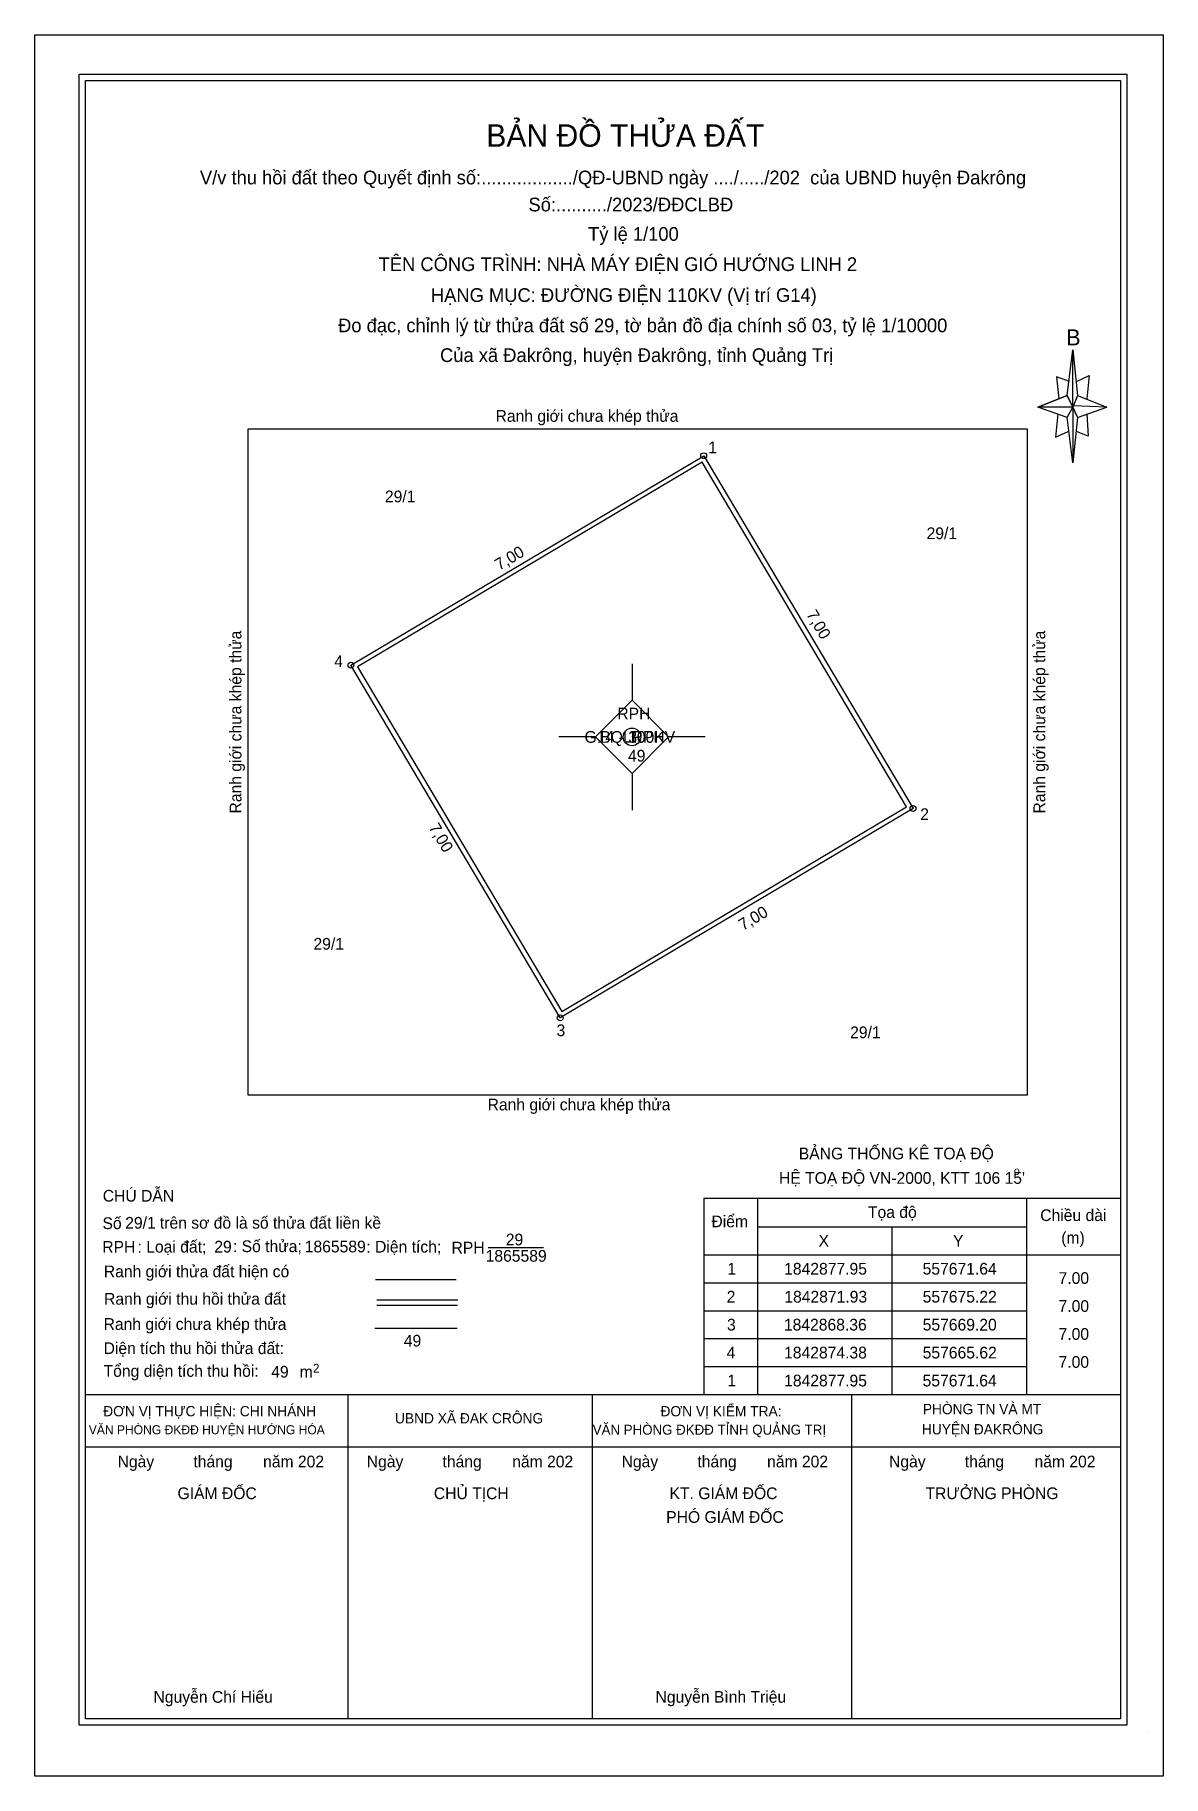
# Model space of a CAD drawing. Extents: x 554326 to 557938, y 1842406 to 1850283.
# Drawn here: x 557660.23 to 557679.48, y 1842855.42 to 1842885.13 of the extents above; entities that cross this region are included whole.
import ezdxf

# ---------------------------------------------------------------- set-up
doc = ezdxf.new("R2010")
doc.units = 0
for name, color, linetype in [('hsktNoiDung', 7, 'Continuous'), ('hsktTemplate', 7, 'Continuous'), ('Level 10', 7, 'Continuous'), ('Level 11', 7, 'Continuous'), ('Level 13', 7, 'Continuous'), ('Level 15', 7, 'Continuous'), ('Level 2', 7, 'Continuous'), ('Level 20', 7, 'Continuous'), ('Level 21', 7, 'Continuous'), ('Level 27', 7, 'Continuous'), ('Level 28', 7, 'Continuous'), ('Level 41', 7, 'Continuous'), ('Level 5', 7, 'Continuous'), ('Level 6', 7, 'Continuous'), ('Level 62', 7, 'Continuous'), ('NhanTuCan', 7, 'Continuous')]:
    doc.layers.add(name, color=color, linetype=linetype)

msp = doc.modelspace()

# ---------------------------------------------------------------- texts
at = {"layer": 'hsktNoiDung'}
for s, height, p in [('Số ', 0.2, (557661.383, 1842864.753)), ('29/1', 0.2, (557661.771, 1842864.76)), ('trên sơ đồ là số thửa đất liền kề', 0.2, (557662.363, 1842864.76)), ('RPH', 0.2, (557661.379, 1842864.349)), (': Loại đất;', 0.2, (557661.981, 1842864.352)), ('29', 0.2, (557663.291, 1842864.353)), (': Số thửa; ', 0.2, (557663.609, 1842864.36)), ('1865589', 0.2, (557664.835, 1842864.355)), (' : Diện tích;', 0.2, (557665.812, 1842864.352)), ('49', 0.2, (557664.263, 1842862.218)), ('m', 0.2, (557664.748, 1842862.218)), ('2', 0.15, (557664.975, 1842862.303))]:
    msp.add_text(s, height=height, dxfattribs=at).set_placement(p)
at = {"layer": 'hsktTemplate'}
for s, height, p in [('BẢN ĐỒ THỬA ĐẤT', 0.38401, (557667.933, 1842883.22)), ('V/v thu hồi đất theo Quyết định số:................../QĐ-UBND ngày ..../...../202  của UBND huyện Đakrông', 0.233918, (557663.046, 1842882.578)), ('Số:........../2023/ĐĐCLBĐ', 0.23392, (557668.653, 1842882.117)), ('Tỷ lệ 1/100', 0.23392, (557669.67, 1842881.615)), ('TÊN CÔNG TRÌNH: NHÀ MÁY ĐIỆN GIÓ HƯỚNG LINH 2', 0.23392, (557666.096, 1842881.099)), ('HẠNG MỤC: ĐƯỜNG ĐIỆN 110KV (Vị trí G14)', 0.23392, (557666.988, 1842880.572)), ('Đo đạc, chỉnh lý từ thửa đất số 29, tờ bản đồ địa chính số 03, tỷ lệ 1/10000', 0.23392, (557665.404, 1842880.055)), ('B', 0.274, (557677.83, 1842879.83)), ('Của xã Đakrông, huyện Đakrông, tỉnh Quảng Trị', 0.23392, (557667.144, 1842879.547)), ('Ranh giới chưa khép thửa', 0.2, (557668.091, 1842878.527)), ('Ranh giới chưa khép thửa', 0.2, (557667.955, 1842866.778)), ('BẢNG THỐNG KÊ TOẠ ĐỘ', 0.2, (557673.266, 1842865.942)), ("HỆ TOẠ ĐỘ VN-2000, KTT 106 15'", 0.2, (557672.928, 1842865.525)), ('o', 0.139, (557676.934, 1842865.677)), ('CHÚ DẪN', 0.2, (557661.388, 1842865.221)), ('Ranh giới thửa đất hiện có', 0.2, (557661.406, 1842863.931)), ('Ranh giới thu hồi thửa đất', 0.2, (557661.41, 1842863.463)), ('Ranh giới chưa khép thửa', 0.2, (557661.402, 1842863.033)), ('Diện tích thu hồi thửa đất:', 0.2, (557661.402, 1842862.62)), ('Tổng diện tích thu hồi:', 0.2, (557661.402, 1842862.232)), ('ĐƠN VỊ THỰC HIỆN: CHI NHÁNH', 0.17544, (557661.396, 1842861.558)), ('ĐƠN VỊ KIỂM TRA:', 0.17544, (557670.906, 1842861.558)), ('PHÒNG TN VÀ MT', 0.17544, (557675.383, 1842861.594)), ('VĂN PHÒNG ĐKĐĐ HUYỆN HƯỚNG HÓA', 0.15409, (557661.149, 1842861.252)), ('UBND XÃ ĐAK CRÔNG', 0.17544, (557666.375, 1842861.437)), ('VĂN PHÒNG ĐKĐĐ TỈNH QUẢNG TRỊ', 0.16963, (557669.749, 1842861.245)), ('HUYỆN ĐAKRÔNG', 0.17544, (557675.367, 1842861.25)), ('Ngày         tháng       năm 202', 0.2, (557661.641, 1842860.687)), ('Ngày         tháng       năm 202', 0.2, (557665.893, 1842860.687)), ('Ngày         tháng       năm 202', 0.2, (557670.242, 1842860.687)), ('Ngày         tháng       năm 202', 0.2, (557674.806, 1842860.687)), ('GIÁM ĐỐC', 0.2, (557662.664, 1842860.145)), ('CHỦ TỊCH', 0.2, (557667.038, 1842860.145)), ('KT. GIÁM ĐỐC', 0.2, (557671.06, 1842860.145)), ('TRƯỞNG PHÒNG', 0.2, (557675.428, 1842860.145)), ('PHÓ GIÁM ĐỐC', 0.2, (557671.003, 1842859.74)), ('Nguyễn Chí Hiếu', 0.2, (557662.254, 1842856.671)), ('Nguyễn Bình Triệu', 0.2, (557670.821, 1842856.671))]:
    msp.add_text(s, height=height, dxfattribs=at).set_placement(p)
at = {"layer": 'Level 13'}
for s, p in [('RPH', (557667.34, 1842864.336)), ('1865589', (557667.922, 1842864.196)), ('29', (557668.266, 1842864.475))]:
    msp.add_text(s, height=0.2, dxfattribs=at).set_placement(p)
at = {"layer": 'Level 15'}
msp.add_text('BQLRPH', height=0.2, dxfattribs=at).set_placement((557669.878, 1842873.05))
at = {"layer": 'Level 2'}
for p in [(557663.754, 1842871.843), (557677.471, 1842871.843)]:
    msp.add_text('Ranh giới chưa khép thửa', height=0.2, rotation=90, dxfattribs=at).set_placement(p)
at = {"layer": 'Level 20'}
msp.add_text('3', height=0.2, dxfattribs=at).set_placement((557670.358, 1842873.05))
at = {"layer": 'Level 21'}
for s, p in [('1', (557671.721, 1842877.989)), ('1', (557671.721, 1842877.989)), ('4', (557665.338, 1842874.341)), ('2', (557675.338, 1842871.732)), ('3', (557669.132, 1842868.044))]:
    msp.add_text(s, height=0.2, dxfattribs=at).set_placement(p)
at = {"layer": 'Level 27'}
for s, p in [('Điểm', (557671.775, 1842864.784)), ('Tọa độ', (557674.446, 1842864.943)), ('Chiều dài', (557677.386, 1842864.89)), ('(m)', (557677.745, 1842864.506)), ('X', (557673.603, 1842864.453)), ('Y', (557675.898, 1842864.453)), ('1', (557672.047, 1842863.976)), ('1842877.95', (557673.016, 1842863.976)), ('557671.64', (557675.379, 1842863.976)), ('7.00', (557677.699, 1842863.817)), ('2', (557672.035, 1842863.499)), ('1842871.93', (557673.019, 1842863.499)), ('557675.22', (557675.38, 1842863.499)), ('7.00', (557677.699, 1842863.34)), ('3', (557672.041, 1842863.022)), ('1842868.36', (557673.012, 1842863.022)), ('557669.20', (557675.38, 1842863.022)), ('7.00', (557677.699, 1842862.863)), ('4', (557672.034, 1842862.545)), ('1842874.38', (557673.015, 1842862.545)), ('557665.62', (557675.38, 1842862.545)), ('7.00', (557677.699, 1842862.386)), ('1', (557672.047, 1842862.068)), ('1842877.95', (557673.016, 1842862.068)), ('557671.64', (557675.379, 1842862.068))]:
    msp.add_text(s, height=0.2, dxfattribs=at).set_placement(p)
at = {"layer": 'Level 28'}
msp.add_text('G14 - 100KV', height=0.2, dxfattribs=at).set_placement((557669.61, 1842873.05))
at = {"layer": 'Level 5'}
for rotation, p in [(30.6878, (557668.155, 1842875.984)), (300.6878, (557673.386, 1842875.243)), (300.6878, (557666.943, 1842871.606)), (30.6878, (557672.314, 1842869.84))]:
    msp.add_text('7,00', height=0.2, rotation=rotation, dxfattribs=at).set_placement(p)
for p in [(557670.351, 1842872.73), (557666.525, 1842862.748)]:
    msp.add_text('49', height=0.2, dxfattribs=at).set_placement(p)
at = {"layer": 'Level 6'}
for p in [(557670.351, 1842872.73), (557666.525, 1842862.748)]:
    msp.add_text('49', height=0.2, dxfattribs=at).set_placement(p)
at = {"layer": 'Level 62'}
msp.add_text('RPH', height=0.2, dxfattribs=at).set_placement((557670.169, 1842873.448))
at = {"layer": 'NhanTuCan'}
for p in [(557666.203, 1842877.153), (557675.447, 1842876.525), (557664.984, 1842869.52), (557674.142, 1842868.01)]:
    msp.add_text('29/1', height=0.2, dxfattribs=at).set_placement(p)

# ---------------------------------------------------------------- linework, layer by layer
at = {"layer": 'hsktTemplate'}
for p, q in [((557677.844, 1842878.978), (557677.944, 1842879.753)), ((557677.884, 1842879.217), (557677.666, 1842879.296)), ((557677.666, 1842879.296), (557677.705, 1842878.918)), ((557678.003, 1842879.217), (557678.222, 1842879.316)), ((557678.222, 1842879.316), (557678.182, 1842878.918)), ((557677.844, 1842878.978), (557677.348, 1842878.779)), ((557677.348, 1842878.779), (557677.844, 1842878.978)), ((557677.944, 1842878.779), (557677.844, 1842878.978)), ((557677.844, 1842878.978), (557678.023, 1842878.601)), ((557678.023, 1842878.978), (557678.52, 1842878.779)), ((557677.844, 1842878.601), (557677.348, 1842878.779)), ((557677.944, 1842878.779), (557677.348, 1842878.779)), ((557677.686, 1842878.66), (557677.646, 1842878.263)), ((557678.52, 1842878.779), (557677.944, 1842878.799)), ((557677.944, 1842878.799), (557677.944, 1842878.779)), ((557677.944, 1842878.779), (557678.023, 1842878.601)), ((557678.023, 1842878.601), (557678.52, 1842878.779)), ((557678.023, 1842878.601), (557678.52, 1842878.779)), ((557678.182, 1842878.66), (557678.202, 1842878.283)), ((557677.646, 1842878.263), (557677.864, 1842878.362)), ((557678.023, 1842878.601), (557677.944, 1842877.826)), ((557678.202, 1842878.283), (557678.003, 1842878.362)), ((557666.045, 1842863.892), (557667.42, 1842863.892)), ((557666.066, 1842863.545), (557667.449, 1842863.545)), ((557666.066, 1842863.452), (557667.44, 1842863.452)), ((557661.091, 1842861.929), (557678.755, 1842861.929)), ((557665.575, 1842856.401), (557665.575, 1842861.929)), ((557669.743, 1842856.401), (557669.743, 1842861.929)), ((557674.172, 1842856.401), (557674.172, 1842861.929)), ((557661.091, 1842861.036), (557678.755, 1842861.036)), ((557679.241, 1842856.186), (557679.241, 1842856.186)), ((557679.241, 1842856.186), (557679.241, 1842856.186)), ((557679.241, 1842856.186), (557679.241, 1842856.186))]:
    msp.add_line(p, q, dxfattribs=at)
for points in [[(557660.983, 1842884.458), (557678.864, 1842884.458), (557678.864, 1842856.286), (557660.983, 1842856.286)], [(557661.091, 1842884.35), (557678.755, 1842884.35), (557678.755, 1842856.394), (557661.091, 1842856.394)], [(557677.944, 1842879.753), (557678.023, 1842878.978), (557677.944, 1842878.779)], [(557677.944, 1842878.779), (557677.944, 1842877.826), (557677.844, 1842878.601)], [(557663.87, 1842878.405), (557677.163, 1842878.405), (557677.163, 1842867.04), (557663.87, 1842867.04)]]:
    msp.add_lwpolyline(points, close=True, dxfattribs=at)
msp.add_lwpolyline([(557667.436, 1842863.057), (557666.032, 1842863.057)], dxfattribs=at)
at = {"layer": 'Level 10'}
msp.add_lwpolyline([(557675.215, 1842871.928), (557669.195, 1842868.356), (557665.623, 1842874.376), (557671.643, 1842877.948), (557675.215, 1842871.928)], dxfattribs=at)
at = {"layer": 'Level 11'}
for p, q in [((557670.42, 1842874.4), (557670.42, 1842873.775)), ((557670.42, 1842873.775), (557669.795, 1842873.15)), ((557671.045, 1842873.15), (557670.42, 1842873.775)), ((557669.795, 1842873.15), (557669.17, 1842873.15)), ((557669.795, 1842873.15), (557670.42, 1842872.525)), ((557670.42, 1842872.525), (557671.045, 1842873.15)), ((557671.67, 1842873.15), (557671.045, 1842873.15)), ((557670.42, 1842872.525), (557670.42, 1842871.9))]:
    msp.add_line(p, q, dxfattribs=at)
msp.add_circle((557670.42, 1842873.15), 0.15, dxfattribs=at)
at = {"layer": 'Level 13'}
msp.add_lwpolyline([(557667.963, 1842864.436), (557668.912, 1842864.436)], dxfattribs=at)
at = {"layer": 'Level 2'}
msp.add_lwpolyline([(557660.228, 1842885.13), (557679.484, 1842885.13), (557679.484, 1842855.418), (557660.228, 1842855.418)], close=True, dxfattribs=at)
at = {"layer": 'Level 21'}
for centre in [(557671.643, 1842877.948), (557665.623, 1842874.376), (557675.215, 1842871.928), (557669.195, 1842868.356)]:
    msp.add_circle(centre, 0.05, dxfattribs=at)
at = {"layer": 'Level 27'}
for p, q in [((557678.755, 1842865.784), (557678.755, 1842861.929)), ((557671.644, 1842865.281), (557678.755, 1842865.281)), ((557671.644, 1842865.281), (557671.644, 1842861.929)), ((557672.561, 1842865.281), (557672.561, 1842861.929)), ((557677.149, 1842865.281), (557677.149, 1842861.929)), ((557672.561, 1842864.792), (557677.149, 1842864.792)), ((557674.855, 1842864.792), (557674.855, 1842861.929)), ((557671.644, 1842864.315), (557678.755, 1842864.315)), ((557671.644, 1842863.837), (557677.149, 1842863.837)), ((557671.644, 1842863.36), (557677.149, 1842863.36)), ((557671.644, 1842862.883), (557677.149, 1842862.883)), ((557671.644, 1842862.406), (557677.149, 1842862.406)), ((557671.644, 1842861.929), (557678.755, 1842861.929))]:
    msp.add_line(p, q, dxfattribs=at)
at = {"layer": 'Level 41'}
msp.add_lwpolyline([(557669.223, 1842868.466), (557675.105, 1842871.956), (557671.615, 1842877.838), (557665.733, 1842874.348)], close=True, dxfattribs=at)

msp.set_redraw_order([(e.dxf.handle, doc.entitydb.next_handle()) for e in msp.query("TEXT MTEXT ATTDEF DIMENSION ARC_DIMENSION")])  # texts and dimensions are drawn at this point

doc.saveas('drawing.dxf')
